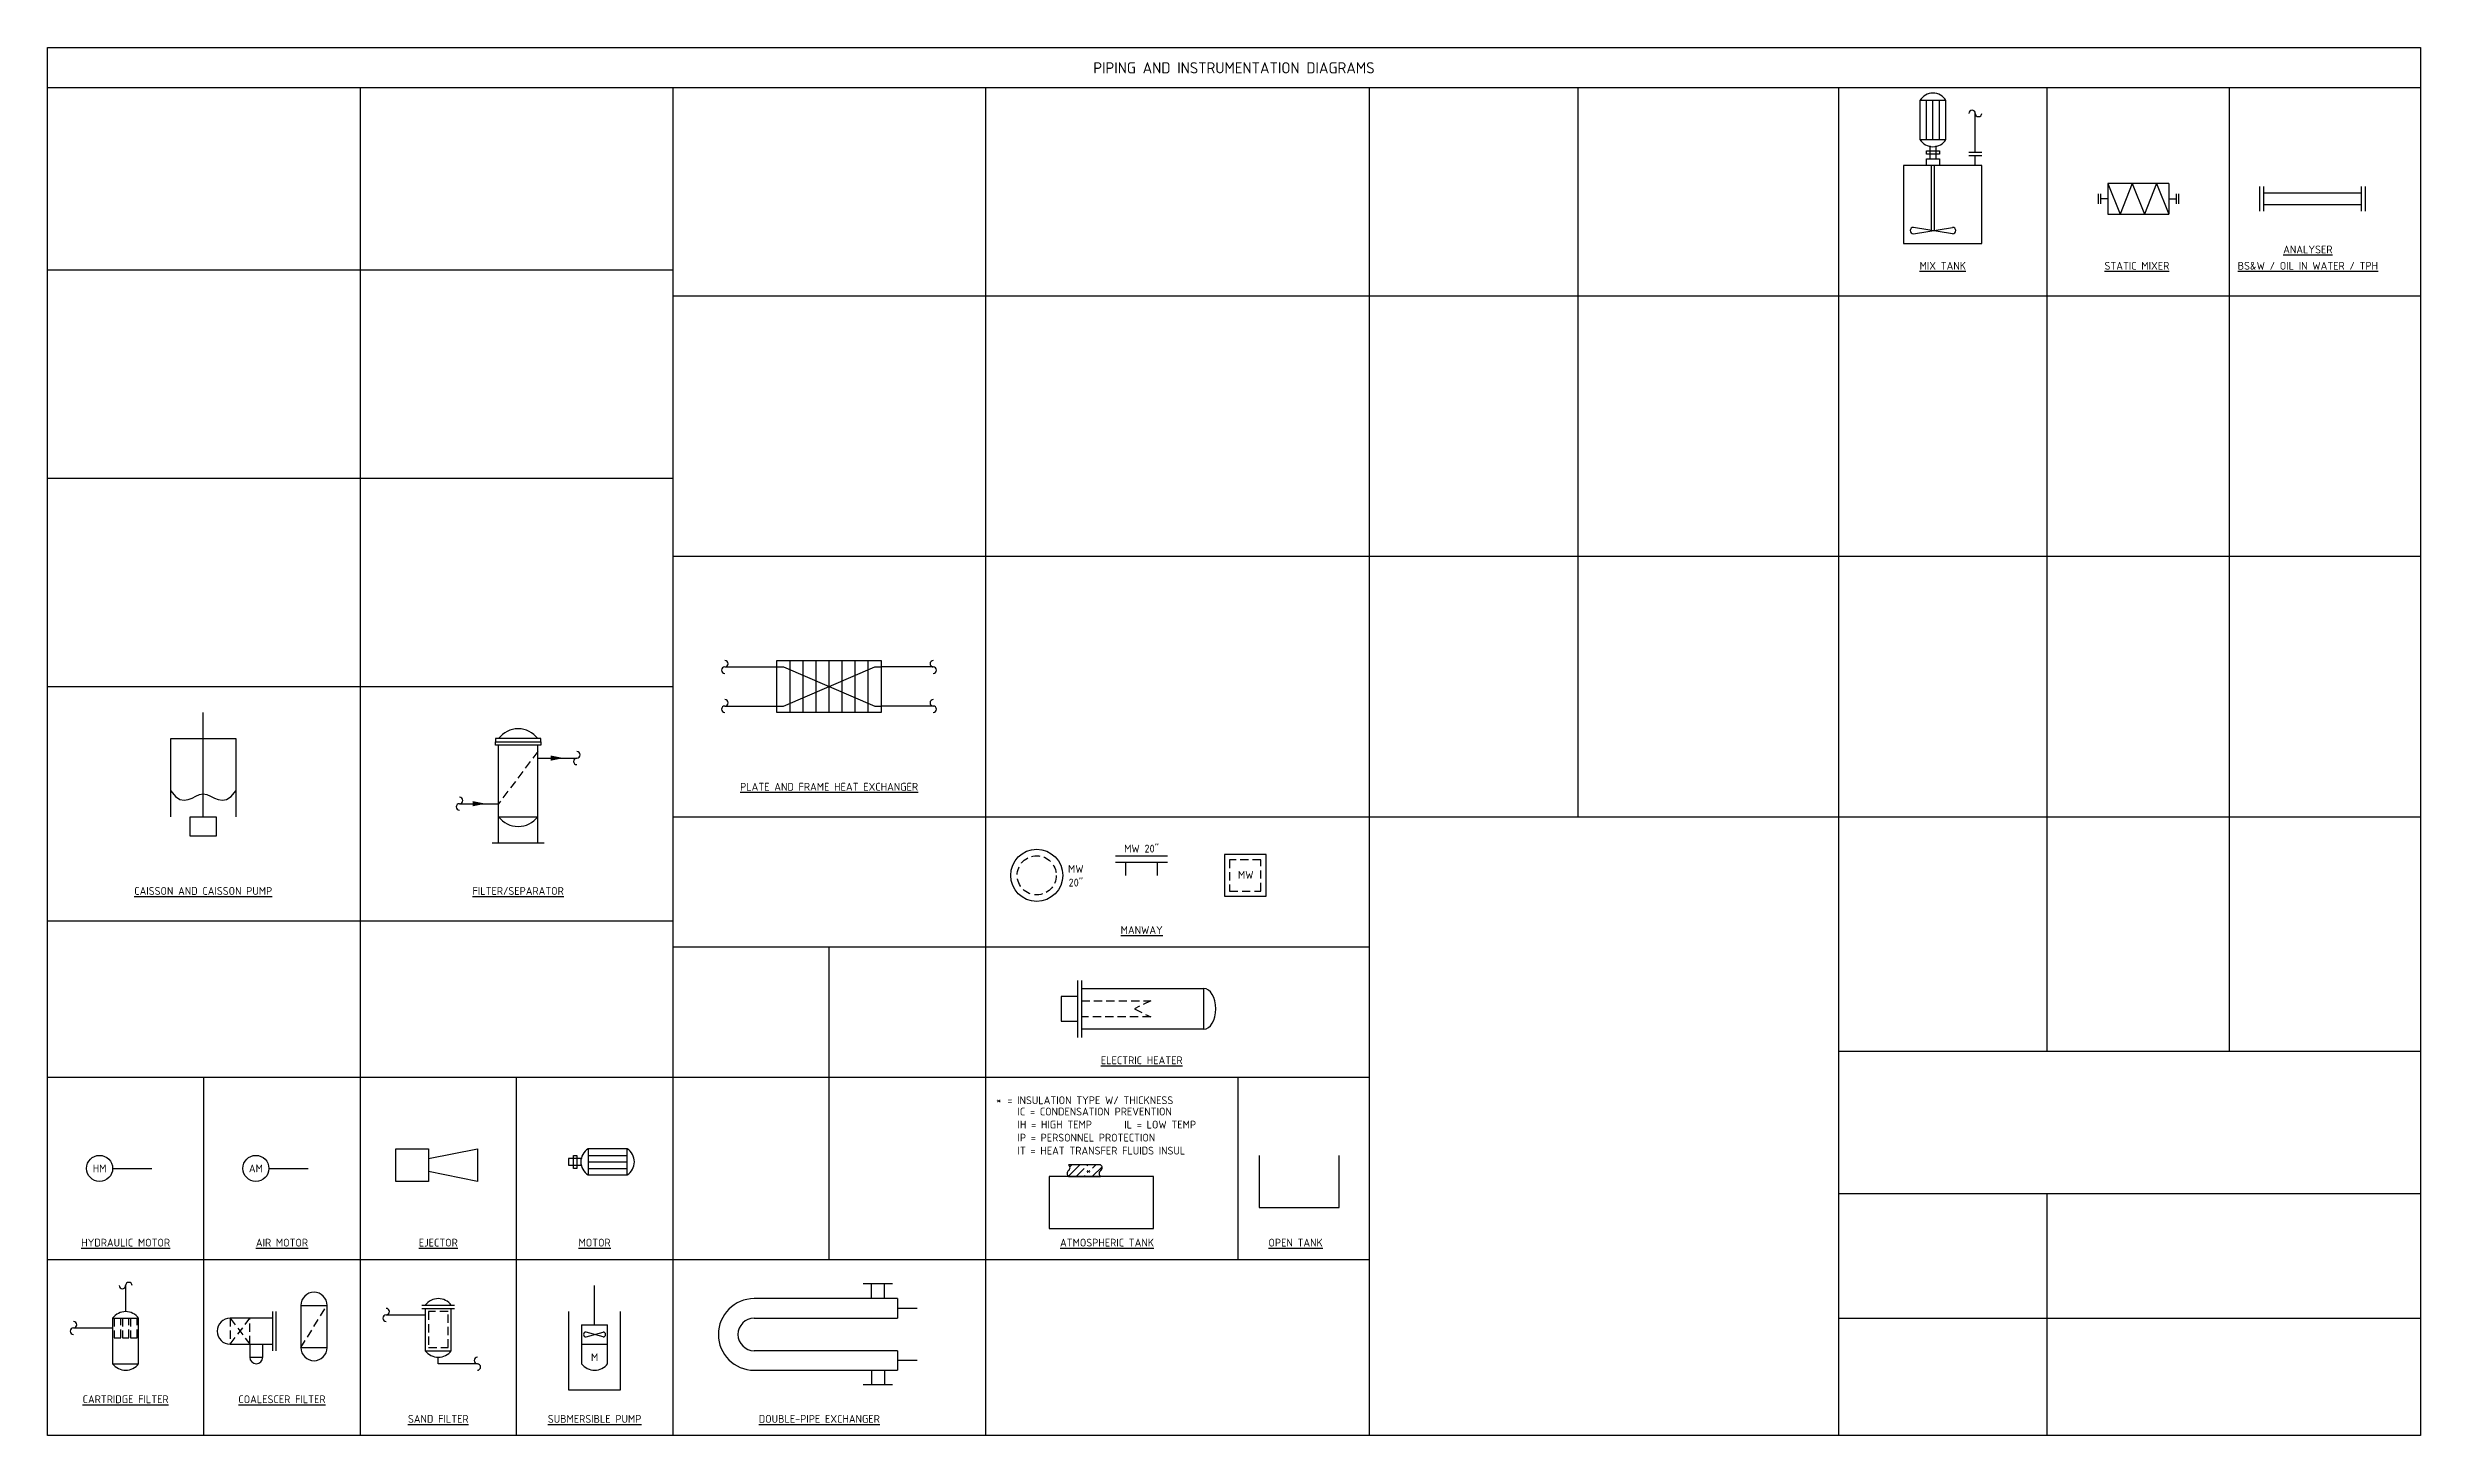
# Model space of a CAD drawing. Header units: millimetres. Extents: x -325 to 284974, y -1 to 659558.
# Drawn here: x 1583 to 2494, y 1136 to 1668 of the extents above; entities that cross this region are included whole.
import ezdxf
from ezdxf.enums import TextEntityAlignment as Align

# ---------------------------------------------------------------- set-up
doc = ezdxf.new("R2010")
doc.units = ezdxf.units.MM
doc.header["$LTSCALE"] = 0.5
doc.linetypes.add('HIDDEN', pattern=[9.525, 6.35, -3.175])
doc.linetypes.add('PHANTOM', pattern=[2.5, 1.25, -0.25, 0.25, -0.25, 0.25, -0.25])
for name, color, linetype in [('EQUIP', 3, 'Continuous'), ('MAJOR', 4, 'Continuous'), ('MINOR', 1, 'Continuous'), ('PID', 2, 'Continuous'), ('TEXT', 2, 'Continuous'), ('TEXT_10', 2, 'Continuous')]:
    doc.layers.add(name, color=color, linetype=linetype)
doc.styles.add('X1', font='iso3098b.shx', dxfattribs={"height": 0.125})

msp = doc.modelspace()

# ---------------------------------------------------------------- texts
at = {"linetype": 'Continuous', "style": 'X1'}
msp.add_text('M', height=3, dxfattribs=at).set_placement((1793.39, 1165.59), align=Align.MIDDLE)
at = {"layer": 'MAJOR', "color": 2, "linetype": 'PHANTOM', "style": 'X1'}
for p in [(1948.52, 1264.29), (1982.93, 1237.24)]:
    msp.add_text('*', height=3, dxfattribs=at).set_placement(p, align=Align.MIDDLE)
at = {"layer": 'TEXT', "style": 'X1'}
msp.add_text('PIPING AND INSTRUMENTATION DIAGRAMS', height=4.275, dxfattribs=at).set_placement((2038.8, 1660.59), align=Align.MIDDLE)
at = {"layer": 'TEXT_10', "style": 'X1'}
for s, p in [('%%UMIX TANK', (2310.83, 1583.09)), ('%%USTATIC MIXER', (2385.35, 1583.09)), ('%%UBS&W / OIL IN WATER / TPH', (2450.97, 1583.09)), ('%%UANALYSER', (2450.97, 1589.34)), ('%%UPLATE AND FRAME HEAT EXCHANGER', (1883.39, 1383.09)), ('MW 20"', (2003.32, 1359.34)), ('%%UCAISSON AND CAISSON PUMP', (1643.18, 1343.09)), ('%%UFILTER/SEPARATOR', (1764.05, 1343.09)), ('%%UMANWAY', (2003.39, 1328.09)), ('%%UELECTRIC HEATER', (2003.39, 1278.09)), ('%%UHYDRAULIC MOTOR', (1613.39, 1208.09)), ('%%UAIR MOTOR', (1673.39, 1208.09)), ('%%UEJECTOR', (1733.39, 1208.09)), ('%%UMOTOR', (1793.39, 1208.09)), ('%%UATMOSPHERIC TANK', (1990.06, 1208.09)), ('%%UOPEN TANK', (2062.45, 1208.09)), ('%%UCARTRIDGE FILTER', (1613.39, 1147.96)), ('%%UCOALESCER FILTER', (1673.39, 1147.96)), ('%%USAND FILTER', (1733.39, 1140.42)), ('%%USUBMERSIBLE PUMP', (1793.39, 1140.42)), ('%%UDOUBLE-PIPE EXCHANGER', (1879.64, 1140.42))]:
    msp.add_text(s, height=3, dxfattribs=at).set_placement(p, align=Align.CENTER)
for s, p in [('MW', (1978.09, 1353.09)), ('20"', (1978.09, 1348.09)), ('MW', (2043.31, 1350.76)), ('HM', (1603.39, 1238.09)), ('AM', (1663.39, 1238.09))]:
    msp.add_text(s, height=3, dxfattribs=at).set_placement(p, align=Align.MIDDLE)
for s, p in [('= INSULATION TYPE W/ THICKNESS', (1951.82, 1262.74)), ('IC = CONDENSATION PREVENTION', (1955.71, 1258.4)), ('IH = HIGH TEMP', (1955.71, 1253.4)), ('IP = PERSONNEL PROTECTION', (1955.71, 1248.4)), ('IL = LOW TEMP', (1996.69, 1253.4)), ('IT = HEAT TRANSFER FLUIDS INSUL', (1955.71, 1243.4))]:
    msp.add_text(s, height=3, dxfattribs=at).set_placement(p)

# ---------------------------------------------------------------- blocks, each defined once
blk = doc.blocks.new('FLG')
at = {"color": 0}
blk.add_line((0, 0.25), (0, -0.25), dxfattribs=at)

# ---------------------------------------------------------------- linework, layer by layer
at = {"linetype": 'Continuous'}
for p, q in [((1583.39, 1653.09), (2494.22, 1653.09)), ((1703.39, 1653.09), (1703.39, 1135.59)), ((1823.39, 1653.09), (1823.39, 1135.59)), ((1943.39, 1653.09), (1943.39, 1135.59)), ((2090.73, 1653.09), (2090.73, 1135.59)), ((2170.73, 1653.09), (2170.73, 1373.09)), ((2270.83, 1653.09), (2270.83, 1135.59)), ((2350.83, 1653.09), (2350.83, 1283.09)), ((2420.83, 1653.09), (2420.83, 1283.09)), ((1583.39, 1583.09), (1823.39, 1583.09)), ((1823.39, 1573.09), (2494.22, 1573.09)), ((1583.39, 1503.09), (1823.39, 1503.09)), ((1823.39, 1473.09), (2494.22, 1473.09)), ((1583.39, 1423.09), (1823.39, 1423.09)), ((1643.18, 1373.09), (1643.18, 1413.09)), ((1823.39, 1373.09), (2494.22, 1373.09)), ((1583.39, 1333.09), (1823.39, 1333.09)), ((1823.39, 1323.09), (2090.73, 1323.09)), ((1883.39, 1203.09), (1883.39, 1323.09)), ((2270.83, 1283.09), (2494.22, 1283.09)), ((1583.39, 1273.09), (2090.73, 1273.09)), ((1643.39, 1135.53), (1643.39, 1273.09)), ((1763.39, 1135.59), (1763.39, 1273.09)), ((2040.23, 1273.09), (2040.23, 1203.09)), ((2270.83, 1228.4), (2494.22, 1228.4)), ((2350.83, 1228.4), (2350.83, 1135.59)), ((1583.39, 1203.09), (2090.73, 1203.09)), ((1793.39, 1178.09), (1793.39, 1193.09)), ((2270.83, 1180.59), (2494.22, 1180.59))]:
    msp.add_line(p, q, dxfattribs=at)
at = {"color": 0}
for p, q in [((1917.14, 1184.34), (1909.64, 1184.34)), ((1796.67, 1173.4), (1790.1, 1175.27)), ((1790.1, 1173.4), (1796.67, 1175.27)), ((1917.14, 1164.34), (1909.64, 1164.34))]:
    msp.add_line(p, q, dxfattribs=at)
at = {"linetype": 'Continuous'}
msp.add_lwpolyline([(2494.22, 1135.59), (1583.39, 1135.59), (1583.39, 1668.4), (2494.22, 1668.4)], close=True, dxfattribs=at)
msp.add_lwpolyline([(1630.68, 1383.09), (1632.5, 1380.88), (1634.21, 1379.73), (1635.84, 1379.4), (1637.4, 1379.65), (1638.89, 1380.26), (1640.34, 1380.98), (1641.77, 1381.58), (1643.18, 1381.84), (1644.59, 1381.58), (1646.01, 1380.98), (1647.46, 1380.26), (1648.96, 1379.65), (1650.51, 1379.4), (1652.14, 1379.73), (1653.86, 1380.88), (1655.68, 1383.09)], dxfattribs=at)
at = {"color": 0}
for centre, start, end in [((1790.1, 1174.34), 90, 270), ((1796.67, 1174.34), 270, 90)]:
    msp.add_arc(centre, 0.938, start, end, dxfattribs=at)
at = {"layer": 'EQUIP'}
for p, q in [((2302.08, 1648.09), (2302.08, 1633.09)), ((2312.08, 1648.09), (2302.08, 1648.09)), ((2312.08, 1633.09), (2312.08, 1648.09)), ((2302.08, 1633.09), (2312.08, 1633.09)), ((2305.83, 1630.59), (2305.83, 1625.59)), ((2308.33, 1625.59), (2308.33, 1630.59)), ((2305.83, 1625.59), (2308.33, 1625.59)), ((2432.39, 1614.96), (2432.39, 1605.59)), ((2433.95, 1614.96), (2433.95, 1605.59)), ((2433.95, 1612.62), (2471.45, 1612.62)), ((2471.45, 1614.96), (2471.45, 1605.59)), ((2473.01, 1614.96), (2473.01, 1605.59)), ((2471.45, 1607.93), (2433.95, 1607.93)), ((2051.13, 1358.57), (2035.13, 1358.57)), ((2035.13, 1358.57), (2035.13, 1342.57)), ((2051.13, 1342.57), (2051.13, 1358.57)), ((1993.32, 1355.59), (2013.32, 1355.59)), ((1997.32, 1350.59), (1997.32, 1355.59)), ((2009.32, 1355.59), (2009.32, 1350.59)), ((2035.13, 1342.57), (2051.13, 1342.57)), ((1978.7, 1304.02), (1972.45, 1304.02)), ((1972.45, 1304.02), (1972.45, 1294.65)), ((1978.7, 1310.27), (1978.7, 1288.4)), ((1980.26, 1310.27), (1980.26, 1288.4)), ((1980.26, 1307.15), (2027.14, 1307.15)), ((2027.14, 1307.15), (2027.14, 1291.52)), ((1972.45, 1294.65), (1978.7, 1294.65)), ((2027.14, 1291.52), (1980.26, 1291.52)), ((1717.14, 1245.59), (1729.64, 1245.59)), ((1717.14, 1233.09), (1717.14, 1245.59)), ((1729.64, 1241.84), (1748.39, 1245.59)), ((1729.64, 1245.59), (1729.64, 1233.09)), ((1748.39, 1245.59), (1748.39, 1233.09)), ((1783.39, 1241.84), (1783.39, 1239.34)), ((1788.39, 1241.84), (1783.39, 1241.84)), ((1783.39, 1239.34), (1788.39, 1239.34)), ((1790.89, 1245.59), (1790.89, 1235.59)), ((1805.89, 1245.59), (1790.89, 1245.59)), ((1805.89, 1235.59), (1805.89, 1245.59)), ((1729.64, 1233.09), (1717.14, 1233.09)), ((1748.39, 1233.09), (1729.64, 1236.84)), ((1790.89, 1235.59), (1805.89, 1235.59)), ((1907.76, 1193.71), (1896.51, 1193.71)), ((1899.64, 1188.09), (1899.64, 1193.71)), ((1904.64, 1188.09), (1904.64, 1193.71)), ((1680.69, 1185.52), (1680.69, 1169.27)), ((1680.69, 1185.52), (1690.69, 1185.52)), ((1690.69, 1169.27), (1690.69, 1185.52)), ((1727.14, 1184.34), (1739.64, 1184.34)), ((1728.39, 1184.34), (1728.39, 1168.09)), ((1738.39, 1168.09), (1738.39, 1184.34)), ((1909.64, 1188.09), (1854.64, 1188.09)), ((1909.64, 1188.09), (1909.64, 1180.59)), ((1608.39, 1180.59), (1608.39, 1163.09)), ((1618.39, 1163.09), (1618.39, 1180.59)), ((1669.8, 1180.59), (1653.55, 1180.59)), ((1669.8, 1183.09), (1669.8, 1168.09)), ((1671.05, 1183.09), (1671.05, 1168.09)), ((1788.39, 1178.09), (1788.39, 1163.09)), ((1788.39, 1178.09), (1798.39, 1178.09)), ((1798.39, 1163.09), (1798.39, 1178.09)), ((1854.64, 1180.59), (1909.64, 1180.59)), ((1653.55, 1170.59), (1669.8, 1170.59)), ((1680.69, 1169.27), (1690.69, 1169.27)), ((1909.64, 1168.09), (1854.64, 1168.09)), ((1909.64, 1168.09), (1909.64, 1160.59)), ((1854.64, 1160.59), (1909.64, 1160.59)), ((1899.64, 1160.59), (1899.64, 1154.96)), ((1904.64, 1160.59), (1904.64, 1154.96)), ((1907.76, 1154.96), (1896.51, 1154.96))]:
    msp.add_line(p, q, dxfattribs=at)
at = {"layer": 'EQUIP', "color": 2, "linetype": 'Continuous'}
for p, q in [((2304.58, 1633.09), (2304.58, 1648.09)), ((2307.08, 1633.09), (2307.08, 1648.09)), ((2309.58, 1633.09), (2309.58, 1648.09)), ((1790.89, 1243.09), (1805.89, 1243.09)), ((1790.89, 1240.59), (1805.89, 1240.59)), ((1790.89, 1238.09), (1805.89, 1238.09))]:
    msp.add_line(p, q, dxfattribs=at)
at = {"layer": 'EQUIP', "color": 2}
for p, q in [((2304.58, 1628.71), (2309.58, 1628.71)), ((2304.58, 1627.46), (2304.58, 1628.71)), ((2309.58, 1627.46), (2304.58, 1627.46)), ((2309.58, 1628.71), (2309.58, 1627.46)), ((1785.26, 1243.09), (1786.51, 1243.09)), ((1785.26, 1238.09), (1785.26, 1243.09)), ((1786.51, 1243.09), (1786.51, 1238.09)), ((1786.51, 1238.09), (1785.26, 1238.09))]:
    msp.add_line(p, q, dxfattribs=at)
at = {"layer": 'EQUIP', "linetype": 'Continuous'}
for p, q in [((2304.58, 1625.59), (2309.58, 1625.59)), ((2304.58, 1623.09), (2304.58, 1625.59)), ((2306.45, 1623.09), (2306.45, 1598.09)), ((2307.7, 1598.09), (2307.7, 1623.09)), ((2309.58, 1625.59), (2309.58, 1623.09)), ((2397.62, 1616.13), (2374.18, 1616.13)), ((2374.18, 1616.13), (2374.18, 1604.42)), ((2374.18, 1616.13), (2378.87, 1604.42)), ((2383.56, 1616.13), (2378.87, 1604.42)), ((2383.56, 1616.13), (2388.25, 1604.42)), ((2392.93, 1616.13), (2388.25, 1604.42)), ((2392.93, 1616.13), (2397.62, 1604.42)), ((2397.62, 1616.13), (2397.62, 1604.42)), ((2374.18, 1604.42), (2397.62, 1604.42)), ((2314.58, 1596.84), (2299.58, 1599.34)), ((2299.58, 1596.84), (2314.58, 1599.34)), ((1630.68, 1373.09), (1630.68, 1403.09)), ((1630.68, 1403.09), (1655.68, 1403.09)), ((1655.68, 1403.09), (1655.68, 1373.09)), ((1756.55, 1363.09), (1756.55, 1400.59)), ((1771.55, 1363.09), (1771.55, 1400.59)), ((1638.18, 1373.09), (1648.18, 1373.09)), ((1638.18, 1365.59), (1638.18, 1373.09)), ((1648.18, 1373.09), (1648.18, 1365.59)), ((1756.55, 1373.09), (1771.55, 1373.09)), ((1648.18, 1365.59), (1638.18, 1365.59)), ((1754.05, 1363.09), (1774.05, 1363.09)), ((1993.32, 1358.09), (2013.32, 1358.09)), ((1987.62, 1239.49), (1975.3, 1239.49)), ((2048.4, 1243.09), (2048.4, 1223.09)), ((2079.21, 1223.09), (2079.21, 1243.09)), ((2007.9, 1234.99), (1967.9, 1234.99)), ((1967.9, 1234.99), (1967.9, 1214.99)), ((1975.3, 1234.99), (1987.62, 1234.99)), ((2007.9, 1214.99), (2007.9, 1234.99)), ((2048.4, 1223.09), (2079.21, 1223.09)), ((1967.9, 1214.99), (2007.9, 1214.99)), ((1727.14, 1185.59), (1739.64, 1185.59)), ((1608.39, 1180.59), (1618.39, 1180.59)), ((1783.39, 1183.09), (1783.39, 1153.09)), ((1803.39, 1153.09), (1803.39, 1183.09)), ((1728.39, 1168.09), (1738.39, 1168.09)), ((1788.39, 1170.59), (1798.39, 1170.59)), ((1608.39, 1163.09), (1618.39, 1163.09)), ((1783.39, 1153.09), (1803.39, 1153.09))]:
    msp.add_line(p, q, dxfattribs=at)
at = {"layer": 'EQUIP', "color": 7}
for p, q in [((1863.39, 1430.59), (1865.89, 1430.59)), ((1865.89, 1430.59), (1900.89, 1415.59)), ((1865.89, 1415.59), (1900.89, 1430.59)), ((1868.39, 1413.09), (1868.39, 1433.09)), ((1873.39, 1413.09), (1873.39, 1433.09)), ((1878.39, 1413.09), (1878.39, 1433.09)), ((1883.39, 1413.09), (1883.39, 1433.09)), ((1888.39, 1413.09), (1888.39, 1433.09)), ((1893.39, 1413.09), (1893.39, 1433.09)), ((1898.39, 1413.09), (1898.39, 1433.09)), ((1900.89, 1430.59), (1903.39, 1430.59)), ((1863.39, 1415.59), (1865.89, 1415.59)), ((1900.89, 1415.59), (1903.39, 1415.59))]:
    msp.add_line(p, q, dxfattribs=at)
at = {"layer": 'EQUIP', "color": 7, "linetype": 'HIDDEN'}
for p, q in [((1771.55, 1398.09), (1756.55, 1378.09)), ((2049.13, 1356.57), (2037.13, 1356.57)), ((2037.13, 1356.57), (2037.13, 1344.57)), ((2049.13, 1344.57), (2049.13, 1356.57)), ((2037.13, 1344.57), (2049.13, 1344.57)), ((1980.26, 1302.46), (2006.82, 1302.46)), ((2006.82, 1296.21), (1980.26, 1296.21)), ((2006.82, 1302.46), (2000.57, 1299.34)), ((2000.57, 1299.34), (2006.82, 1296.21)), ((1680.69, 1169.27), (1690.69, 1185.52)), ((1609.01, 1180.59), (1609.01, 1173.09)), ((1611.51, 1173.09), (1611.51, 1180.59)), ((1612.14, 1180.59), (1612.14, 1173.09)), ((1614.64, 1173.09), (1614.64, 1180.59)), ((1615.26, 1180.59), (1615.26, 1173.09)), ((1617.76, 1173.09), (1617.76, 1180.59)), ((1653.55, 1170.59), (1661.05, 1180.59)), ((1653.55, 1180.59), (1661.05, 1170.59)), ((1653.55, 1180.59), (1653.55, 1170.59)), ((1661.05, 1170.59), (1661.05, 1180.59)), ((1737.14, 1183.09), (1729.64, 1183.09)), ((1729.64, 1183.09), (1729.64, 1169.34)), ((1737.14, 1169.34), (1737.14, 1183.09)), ((1609.01, 1173.09), (1611.51, 1173.09)), ((1612.14, 1173.09), (1614.64, 1173.09)), ((1615.26, 1173.09), (1617.76, 1173.09)), ((1729.64, 1169.34), (1737.14, 1169.34))]:
    msp.add_line(p, q, dxfattribs=at)
at = {"layer": 'EQUIP', "linetype": 'Continuous'}
for points in [[(2295.83, 1593.09), (2325.83, 1593.09), (2325.83, 1623.09), (2295.83, 1623.09), (2295.83, 1593.09)], [(1863.39, 1433.09), (1903.39, 1433.09), (1903.39, 1413.09), (1863.39, 1413.09), (1863.39, 1433.09)], [(1772.8, 1401.84), (1772.8, 1403.09), (1755.3, 1403.09), (1755.3, 1401.84), (1772.8, 1401.84), (1772.8, 1400.59), (1755.3, 1400.59), (1755.3, 1401.84)]]:
    msp.add_lwpolyline(points, dxfattribs=at)
at = {"layer": 'EQUIP'}
msp.add_lwpolyline([(1661.05, 1170.59), (1661.05, 1165.59), (1666.05, 1165.59), (1666.05, 1170.59)], dxfattribs=at)
at = {"layer": 'EQUIP', "linetype": 'Continuous'}
msp.add_circle((1963.09, 1350.59), 10, dxfattribs=at)
at = {"layer": 'EQUIP', "color": 7, "linetype": 'HIDDEN'}
msp.add_circle((1963.09, 1350.59), 7.5, dxfattribs=at)
at = {"layer": 'EQUIP'}
for centre, radius, start, end in [((2307.08, 1644.96), 5.9, 32.00538, 147.99462), ((2307.08, 1636.21), 5.9, 212.00538, 327.99462), ((1794.01, 1240.59), 5.9, 122.00538, 237.99462), ((1802.76, 1240.59), 5.9, 302.00538, 57.99462), ((1685.69, 1185.52), 5, 0, 180), ((1854.64, 1174.34), 13.75, 90, 270), ((1653.55, 1175.59), 5, 90, 270), ((1854.64, 1174.34), 6.25, 90, 270), ((1685.69, 1169.27), 5, 180, 0), ((1663.55, 1165.59), 2.5, 180, 0)]:
    msp.add_arc(centre, radius, start, end, dxfattribs=at)
at = {"layer": 'EQUIP', "linetype": 'Continuous'}
for centre, radius, start, end in [((2299.58, 1598.09), 1.25, 90, 270), ((2314.58, 1598.09), 1.25, 270, 90), ((1764.05, 1397.46), 9.37, 36.8699, 143.1301), ((1764.05, 1378.71), 9.37, 216.8699, 323.1301), ((1974.46, 1238.36), 1.41, 306.8699, 53.1301), ((1986.77, 1238.36), 1.41, 306.8699, 53.1301), ((1976.15, 1236.11), 1.41, 126.8699, 233.1301), ((1988.46, 1236.11), 1.41, 126.8699, 233.1301), ((1733.39, 1181.84), 6.25, 36.8699, 143.1301), ((1613.39, 1176.84), 6.25, 36.8699, 143.1301), ((1733.39, 1171.84), 6.25, 216.8699, 323.1301), ((1613.39, 1166.84), 6.25, 216.8699, 323.1301), ((1793.39, 1166.84), 6.25, 216.8699, 323.1301)]:
    msp.add_arc(centre, radius, start, end, dxfattribs=at)
at = {"layer": 'EQUIP'}
msp.add_ellipse((2027.14, 1299.34), major_axis=(0, 7.81), ratio=0.6, start_param=3.141593, end_param=6.283185, dxfattribs=at)
at = {"layer": 'MINOR', "linetype": 'Continuous'}
for p, q in [((2323.33, 1628.09), (2323.33, 1643.09)), ((2323.33, 1623.09), (2323.33, 1626.84)), ((1843.39, 1430.59), (1863.39, 1430.59)), ((1923.39, 1430.59), (1903.39, 1430.59)), ((1843.39, 1415.59), (1863.39, 1415.59)), ((1923.39, 1415.59), (1903.39, 1415.59)), ((1771.55, 1395.59), (1786.55, 1395.59)), ((1741.55, 1378.09), (1756.55, 1378.09)), ((1613.39, 1193.09), (1613.39, 1183.09)), ((1593.39, 1176.84), (1608.39, 1176.84)), ((1713.39, 1181.84), (1728.39, 1181.84)), ((1733.39, 1163.09), (1733.39, 1165.59)), ((1748.39, 1163.09), (1733.39, 1163.09))]:
    msp.add_line(p, q, dxfattribs=at)
at = {"layer": 'PID', "linetype": 'Continuous'}
for p, q in [((2370.43, 1612.15), (2370.43, 1608.4)), ((2401.37, 1612.15), (2401.37, 1608.4)), ((1608.39, 1238.09), (1623.39, 1238.09)), ((1668.39, 1238.09), (1683.39, 1238.09))]:
    msp.add_line(p, q, dxfattribs=at)
at = {"layer": 'PID'}
for p, q in [((2371.37, 1612.15), (2371.37, 1608.4)), ((2374.18, 1610.27), (2371.37, 1610.27)), ((2397.62, 1610.27), (2400.43, 1610.27)), ((2400.43, 1612.15), (2400.43, 1608.4))]:
    msp.add_line(p, q, dxfattribs=at)
for points in [[(1781.55, 1395.59, 0, 2, 0), (1776.55, 1395.59, 2, 2, 0)], [(1751.55, 1378.09, 0, 2, 0), (1746.55, 1378.09, 2, 2, 0)]]:
    msp.add_lwpolyline(points, format="xyseb", dxfattribs=at)
for centre in [(1603.39, 1238.09), (1663.39, 1238.09)]:
    msp.add_circle(centre, 5, dxfattribs=at)
for centre, start, end in [((2322.08, 1643.09), 0, 180), ((2324.58, 1643.09), 180, 0), ((1843.39, 1429.34), 90, 270), ((1843.39, 1431.84), 270, 90), ((1923.39, 1431.84), 90, 270), ((1923.39, 1429.34), 270, 90), ((1843.39, 1414.34), 90, 270), ((1843.39, 1416.84), 270, 90), ((1923.39, 1416.84), 90, 270), ((1923.39, 1414.34), 270, 90), ((1786.55, 1394.34), 90, 270), ((1786.55, 1396.84), 270, 90), ((1741.55, 1376.84), 90, 270), ((1741.55, 1379.34), 270, 90), ((1614.64, 1193.09), 0, 180), ((1612.14, 1193.09), 180, 0), ((1713.39, 1183.09), 270, 90), ((1593.39, 1175.59), 90, 270), ((1593.39, 1178.09), 270, 90), ((1713.39, 1180.59), 90, 270), ((1748.39, 1164.34), 90, 270), ((1748.39, 1161.84), 270, 90)]:
    msp.add_arc(centre, 1.25, start, end, dxfattribs=at)
at = {"layer": 'TEXT'}
for p, q in [((1975.22, 1235.06), (1979.64, 1239.49)), ((1975.81, 1238.75), (1976.55, 1239.49)), ((1982.39, 1239.13), (1982.74, 1239.49)), ((1984.51, 1238.17), (1985.83, 1239.49)), ((1978.24, 1234.99), (1981.35, 1238.09)), ((1981.33, 1234.99), (1981.68, 1235.34)), ((1984.42, 1234.99), (1988.14, 1238.7)), ((1987.52, 1234.99), (1987.56, 1235.03))]:
    msp.add_line(p, q, dxfattribs=at)

# ---------------------------------------------------------------- block references
at = {"layer": 'PID', "linetype": 'Continuous', "xscale": 10, "yscale": 10, "zscale": 10, "rotation": 270}
for p in [(2323.33, 1628.09), (2323.33, 1626.84)]:
    msp.add_blockref('FLG', p, dxfattribs=at)

msp.set_redraw_order([(e.dxf.handle, doc.entitydb.next_handle()) for e in msp.query("TEXT MTEXT ATTDEF DIMENSION ARC_DIMENSION")])  # texts and dimensions are drawn at this point

doc.saveas('drawing.dxf')
